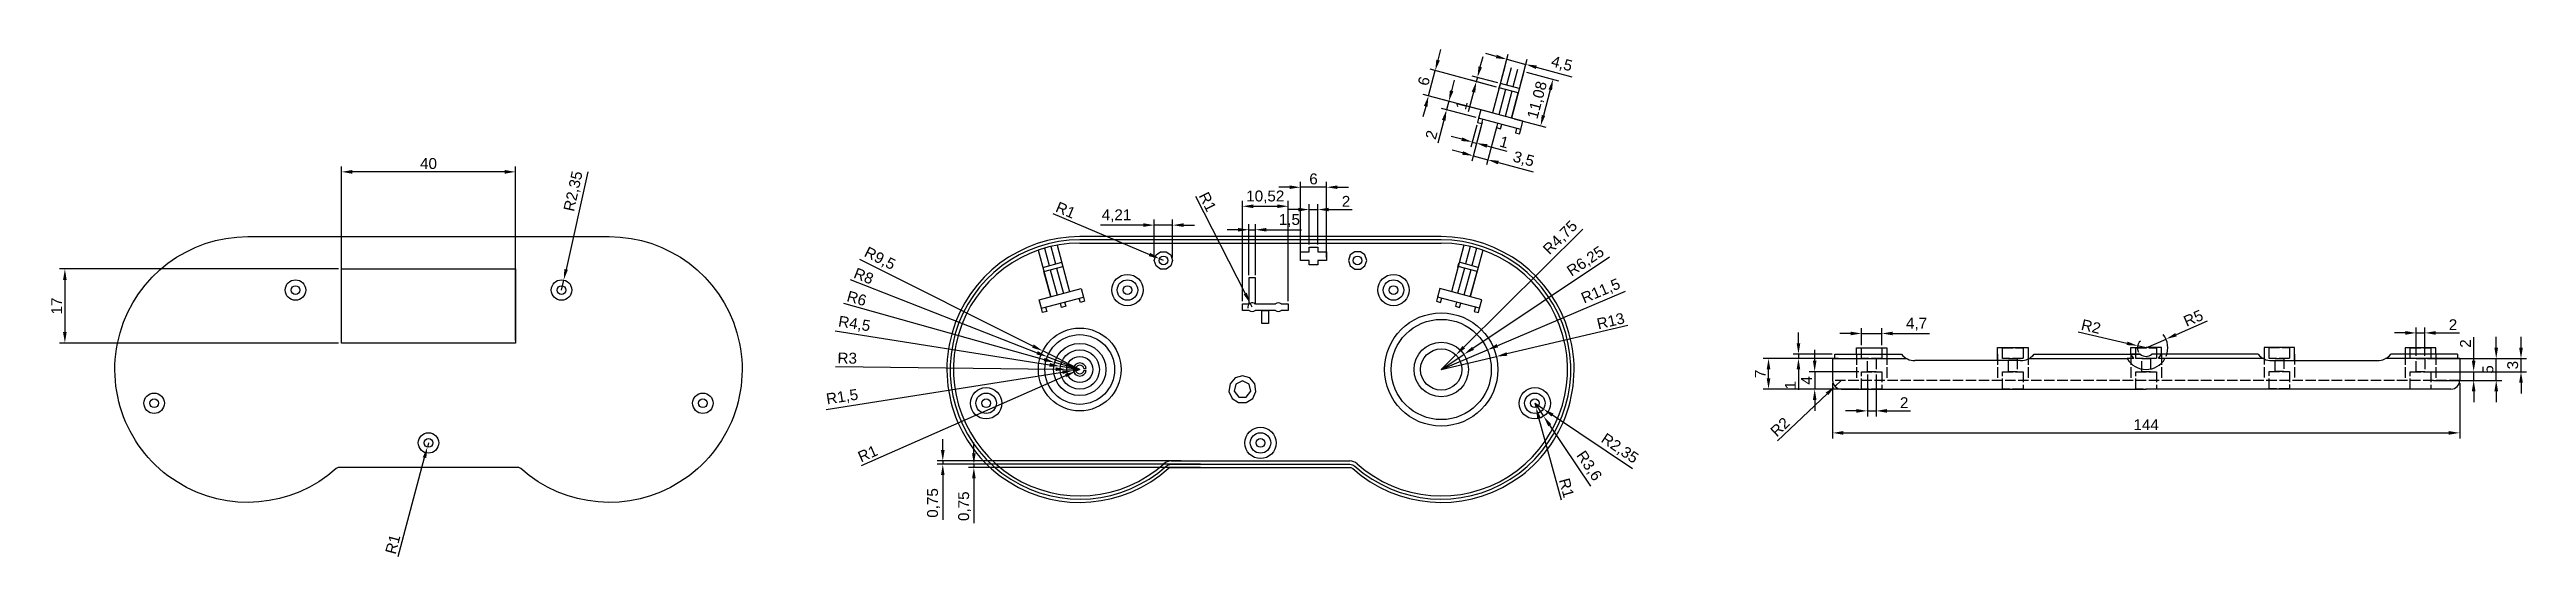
# Model space of a CAD drawing. Header units: millimetres. Extents: x 13 to 582, y 8 to 124.
import ezdxf

# ---------------------------------------------------------------- set-up
doc = ezdxf.new("R2010")
doc.units = ezdxf.units.MM
doc.linetypes.add('ACAD_ISO02W100', pattern=[15, 12, -3])
doc.layers.add('carcasa_inferioara', color=6, linetype='Continuous')
doc.layers.add('cotari', color=4, linetype='Continuous')
doc.styles.get("Standard").update_dxf_attribs({"font": 'arial.ttf'})
doc.dimstyles.new('ISO-25', dxfattribs={"dimtxt": 2.5, "dimasz": 2.5, "dimexe": 1.25, "dimexo": 0.625, "dimtad": 1, "dimtxsty": 'Standard', "dimcen": 2.5, "dimadec": 0, "dimazin": 0, "dimtfac": 1, "dimtmove": 0, "dimatfit": 3, "dimfxl": 1, "dimarcsym": 0})

msp = doc.modelspace()

# ---------------------------------------------------------------- blocks, each defined once
blk = doc.blocks.new('*D3')
at = {"layer": 'cotari', "color": 0, "lineweight": -2, "transparency": 16777216}
for p, q in [((136.38, 95.84), (131.41, 73.43)), ((130.35, 68.7), (130.86, 70.99))]:
    blk.add_line(p, q, dxfattribs=at)
at = {"layer": 'cotari', "color": 0, "transparency": 16777216}
blk.add_solid([(131, 73.52), (131.81, 73.34), (130.86, 70.99)], dxfattribs=at)
at = {"layer": 'Defpoints', "color": 0, "transparency": 16777216}
for p in [(130.35, 68.7), (130.86, 70.99)]:
    blk.add_point(p, dxfattribs=at)
at = {"layer": 'cotari', "color": 0, "transparency": 16777216, "insert": (133.21, 91.34), "char_height": 2.5, "attachment_point": 5, "rotation": 77.4762}
blk.add_mtext('R2,35', dxfattribs=at)
blk = doc.blocks.new('*D5')
at = {"layer": 'cotari', "color": 0, "lineweight": -2, "transparency": 16777216}
for p, q in [((79.81, 57.15), (79.81, 97.07)), ((119.81, 57.15), (119.81, 97.07)), ((117.31, 95.82), (82.31, 95.82))]:
    blk.add_line(p, q, dxfattribs=at)
at = {"layer": 'cotari', "color": 0, "transparency": 16777216}
for points in [[(82.31, 96.24), (82.31, 95.4), (79.81, 95.82)], [(117.31, 96.24), (117.31, 95.4), (119.81, 95.82)]]:
    blk.add_solid(points, dxfattribs=at)
at = {"layer": 'Defpoints', "color": 0, "transparency": 16777216}
for p in [(79.81, 95.82), (79.81, 56.53), (119.81, 56.53)]:
    blk.add_point(p, dxfattribs=at)
at = {"layer": 'cotari', "color": 0, "transparency": 16777216, "insert": (99.81, 97.72), "char_height": 2.5, "attachment_point": 5}
blk.add_mtext('40', dxfattribs=at)
blk = doc.blocks.new('*D6')
at = {"layer": 'cotari', "color": 0, "lineweight": -2, "transparency": 16777216}
for p, q in [((79.18, 73.53), (15.07, 73.53)), ((16.32, 71.03), (16.32, 59.03)), ((79.18, 56.53), (15.07, 56.53))]:
    blk.add_line(p, q, dxfattribs=at)
at = {"layer": 'cotari', "color": 0, "transparency": 16777216}
for points in [[(15.9, 71.03), (16.73, 71.03), (16.32, 73.53)], [(15.9, 59.03), (16.73, 59.03), (16.32, 56.53)]]:
    blk.add_solid(points, dxfattribs=at)
at = {"layer": 'Defpoints', "color": 0, "transparency": 16777216}
for p in [(79.81, 73.53), (16.32, 56.53), (79.81, 56.53)]:
    blk.add_point(p, dxfattribs=at)
at = {"layer": 'cotari', "color": 0, "transparency": 16777216, "insert": (14.44, 65.03), "char_height": 2.5, "attachment_point": 5, "rotation": 90}
blk.add_mtext('17', dxfattribs=at)
blk = doc.blocks.new('*D7')
at = {"layer": 'cotari', "color": 0, "lineweight": -2, "transparency": 16777216}
for p, q in [((92.81, 7.55), (98.9, 30.23)), ((99.81, 33.61), (99.55, 32.64))]:
    blk.add_line(p, q, dxfattribs=at)
at = {"layer": 'cotari', "color": 0, "transparency": 16777216}
blk.add_solid([(98.5, 30.34), (99.3, 30.12), (99.55, 32.64)], dxfattribs=at)
at = {"layer": 'Defpoints', "color": 0, "transparency": 16777216}
for p in [(99.55, 32.64), (99.81, 33.61)]:
    blk.add_point(p, dxfattribs=at)
at = {"layer": 'cotari', "color": 0, "transparency": 16777216, "insert": (91.61, 10.36), "char_height": 2.5, "attachment_point": 5, "rotation": 74.956}
blk.add_mtext('R1', dxfattribs=at)
blk = doc.blocks.new('*D8')
at = {"layer": 'cotari', "color": 0, "lineweight": -2, "transparency": 16777216}
for p, q in [((198.77, 75.75), (238.61, 55.83)), ((249.35, 50.46), (240.85, 54.71))]:
    blk.add_line(p, q, dxfattribs=at)
at = {"layer": 'cotari', "color": 0, "transparency": 16777216}
blk.add_solid([(238.8, 56.2), (238.43, 55.45), (240.85, 54.71)], dxfattribs=at)
at = {"layer": 'Defpoints', "color": 0, "transparency": 16777216}
for p in [(240.85, 54.71), (249.35, 50.46)]:
    blk.add_point(p, dxfattribs=at)
at = {"layer": 'cotari', "color": 0, "transparency": 16777216, "insert": (203.39, 75.81), "char_height": 2.5, "attachment_point": 5, "rotation": 333.4358}
blk.add_mtext('R9,5', dxfattribs=at)
blk = doc.blocks.new('*D9')
at = {"layer": 'cotari', "color": 0, "lineweight": -2, "transparency": 16777216}
for p, q in [((196.6, 71.1), (239.57, 54.29)), ((249.35, 50.46), (241.9, 53.38))]:
    blk.add_line(p, q, dxfattribs=at)
at = {"layer": 'cotari', "color": 0, "transparency": 16777216}
blk.add_solid([(239.72, 54.67), (239.42, 53.9), (241.9, 53.38)], dxfattribs=at)
at = {"layer": 'Defpoints', "color": 0, "transparency": 16777216}
for p in [(241.9, 53.38), (249.35, 50.46)]:
    blk.add_point(p, dxfattribs=at)
at = {"layer": 'cotari', "color": 0, "transparency": 16777216, "insert": (199.75, 71.91), "char_height": 2.5, "attachment_point": 5, "rotation": 338.6293}
blk.add_mtext('R8', dxfattribs=at)
blk = doc.blocks.new('*D10')
at = {"layer": 'cotari', "color": 0, "lineweight": -2, "transparency": 16777216}
for p, q in [((195.08, 65.65), (241.16, 52.75)), ((249.35, 50.46), (243.57, 52.08))]:
    blk.add_line(p, q, dxfattribs=at)
at = {"layer": 'cotari', "color": 0, "transparency": 16777216}
blk.add_solid([(241.27, 53.15), (241.05, 52.35), (243.57, 52.08)], dxfattribs=at)
at = {"layer": 'Defpoints', "color": 0, "transparency": 16777216}
for p in [(243.57, 52.08), (249.35, 50.46)]:
    blk.add_point(p, dxfattribs=at)
at = {"layer": 'cotari', "color": 0, "transparency": 16777216, "insert": (198.14, 66.77), "char_height": 2.5, "attachment_point": 5, "rotation": 344.3653}
blk.add_mtext('R6', dxfattribs=at)
blk = doc.blocks.new('*D11')
at = {"layer": 'cotari', "color": 0, "lineweight": -2, "transparency": 16777216}
for p, q in [((193.18, 59.33), (242.43, 51.55)), ((249.35, 50.46), (244.9, 51.16))]:
    blk.add_line(p, q, dxfattribs=at)
at = {"layer": 'cotari', "color": 0, "transparency": 16777216}
blk.add_solid([(242.5, 51.96), (242.37, 51.14), (244.9, 51.16)], dxfattribs=at)
at = {"layer": 'Defpoints', "color": 0, "transparency": 16777216}
for p in [(244.9, 51.16), (249.35, 50.46)]:
    blk.add_point(p, dxfattribs=at)
at = {"layer": 'cotari', "color": 0, "transparency": 16777216, "insert": (197.57, 60.79), "char_height": 2.5, "attachment_point": 5, "rotation": 351.0255}
blk.add_mtext('R4,5', dxfattribs=at)
blk = doc.blocks.new('*D12')
at = {"layer": 'cotari', "color": 0, "lineweight": -2, "transparency": 16777216}
for p, q in [((193.29, 51.18), (243.85, 50.53)), ((249.35, 50.46), (246.35, 50.5))]:
    blk.add_line(p, q, dxfattribs=at)
at = {"layer": 'cotari', "color": 0, "transparency": 16777216}
blk.add_solid([(243.85, 50.95), (243.84, 50.11), (246.35, 50.5)], dxfattribs=at)
at = {"layer": 'Defpoints', "color": 0, "transparency": 16777216}
for p in [(246.35, 50.5), (249.35, 50.46)]:
    blk.add_point(p, dxfattribs=at)
at = {"layer": 'cotari', "color": 0, "transparency": 16777216, "insert": (195.96, 53.05), "char_height": 2.5, "attachment_point": 5, "rotation": 359.266}
blk.add_mtext('R3', dxfattribs=at)
blk = doc.blocks.new('*D13')
at = {"layer": 'cotari', "color": 0, "lineweight": -2, "transparency": 16777216}
for p, q in [((191.1, 41.27), (245.4, 49.84)), ((249.35, 50.46), (247.86, 50.23))]:
    blk.add_line(p, q, dxfattribs=at)
blk.add_arc((249.35, 50.46), 1.5, 170.4059, 236.7144, dxfattribs=at)
at = {"layer": 'cotari', "color": 0, "transparency": 16777216}
blk.add_solid([(245.33, 50.25), (245.46, 49.42), (247.86, 50.23)], dxfattribs=at)
at = {"layer": 'Defpoints', "color": 0, "transparency": 16777216}
for p in [(247.86, 50.23), (249.35, 50.46)]:
    blk.add_point(p, dxfattribs=at)
at = {"layer": 'cotari', "color": 0, "transparency": 16777216, "insert": (194.82, 44.01), "char_height": 2.5, "attachment_point": 5, "rotation": 8.968}
blk.add_mtext('R1,5', dxfattribs=at)
blk = doc.blocks.new('*D14')
at = {"layer": 'cotari', "color": 0, "lineweight": -2, "transparency": 16777216}
for p, q in [((199.2, 28.45), (246.14, 49.05)), ((249.35, 50.46), (248.43, 50.06))]:
    blk.add_line(p, q, dxfattribs=at)
at = {"layer": 'cotari', "color": 0, "transparency": 16777216}
blk.add_solid([(245.97, 49.43), (246.31, 48.67), (248.43, 50.06)], dxfattribs=at)
at = {"layer": 'Defpoints', "color": 0, "transparency": 16777216}
for p in [(248.43, 50.06), (249.35, 50.46)]:
    blk.add_point(p, dxfattribs=at)
at = {"layer": 'cotari', "color": 0, "transparency": 16777216, "insert": (200.65, 31.14), "char_height": 2.5, "attachment_point": 5, "rotation": 23.6951}
blk.add_mtext('R1', dxfattribs=at)
blk = doc.blocks.new('*D15')
at = {"layer": 'cotari', "color": 0, "lineweight": -2, "transparency": 16777216}
for p, q in [((353.85, 42.71), (355.86, 39.73)), ((366.69, 23.68), (357.26, 37.65))]:
    blk.add_line(p, q, dxfattribs=at)
at = {"layer": 'cotari', "color": 0, "transparency": 16777216}
blk.add_solid([(357.6, 37.89), (356.91, 37.42), (355.86, 39.73)], dxfattribs=at)
at = {"layer": 'Defpoints', "color": 0, "transparency": 16777216}
for p in [(353.85, 42.71), (355.86, 39.73)]:
    blk.add_point(p, dxfattribs=at)
at = {"layer": 'cotari', "color": 0, "transparency": 16777216, "insert": (366.16, 28.27), "char_height": 2.5, "attachment_point": 5, "rotation": 304.0107}
blk.add_mtext('R3,6', dxfattribs=at)
blk = doc.blocks.new('*D16')
at = {"layer": 'cotari', "color": 0, "lineweight": -2, "transparency": 16777216}
for p, q in [((353.85, 42.71), (355.8, 41.4)), ((376.29, 27.63), (357.87, 40))]:
    blk.add_line(p, q, dxfattribs=at)
at = {"layer": 'cotari', "color": 0, "transparency": 16777216}
blk.add_solid([(358.1, 40.35), (357.64, 39.66), (355.8, 41.4)], dxfattribs=at)
at = {"layer": 'Defpoints', "color": 0, "transparency": 16777216}
for p in [(353.85, 42.71), (355.8, 41.4)]:
    blk.add_point(p, dxfattribs=at)
at = {"layer": 'cotari', "color": 0, "transparency": 16777216, "insert": (373.26, 32.22), "char_height": 2.5, "attachment_point": 5, "rotation": 326.0984}
blk.add_mtext('R2,35', dxfattribs=at)
blk = doc.blocks.new('*D17')
at = {"layer": 'cotari', "color": 0, "lineweight": -2, "transparency": 16777216}
for p, q in [((353.85, 42.71), (354.11, 41.75)), ((359.95, 20.47), (354.77, 39.33))]:
    blk.add_line(p, q, dxfattribs=at)
at = {"layer": 'cotari', "color": 0, "transparency": 16777216}
blk.add_solid([(355.17, 39.45), (354.37, 39.22), (354.11, 41.75)], dxfattribs=at)
at = {"layer": 'Defpoints', "color": 0, "transparency": 16777216}
for p in [(353.85, 42.71), (354.11, 41.75)]:
    blk.add_point(p, dxfattribs=at)
at = {"layer": 'cotari', "color": 0, "transparency": 16777216, "insert": (361.13, 23.28), "char_height": 2.5, "attachment_point": 5, "rotation": 285.3549}
blk.add_mtext('R1', dxfattribs=at)
blk = doc.blocks.new('*D18')
at = {"layer": 'cotari', "color": 0, "lineweight": -2, "transparency": 16777216}
for p, q in [((375.2, 60.56), (347.43, 54.02)), ((332.35, 50.46), (345, 53.44))]:
    blk.add_line(p, q, dxfattribs=at)
at = {"layer": 'cotari', "color": 0, "transparency": 16777216}
blk.add_solid([(347.34, 54.42), (347.53, 53.61), (345, 53.44)], dxfattribs=at)
at = {"layer": 'Defpoints', "color": 0, "transparency": 16777216}
for p in [(345, 53.44), (332.35, 50.46)]:
    blk.add_point(p, dxfattribs=at)
at = {"layer": 'cotari', "color": 0, "transparency": 16777216, "insert": (371.25, 61.58), "char_height": 2.5, "attachment_point": 5, "rotation": 13.2602}
blk.add_mtext('R13', dxfattribs=at)
blk = doc.blocks.new('*D19')
at = {"layer": 'cotari', "color": 0, "lineweight": -2, "transparency": 16777216}
for p, q in [((374.54, 68.35), (345.24, 55.92)), ((332.35, 50.46), (342.93, 54.95))]:
    blk.add_line(p, q, dxfattribs=at)
at = {"layer": 'cotari', "color": 0, "transparency": 16777216}
blk.add_solid([(345.07, 56.31), (345.4, 55.54), (342.93, 54.95)], dxfattribs=at)
at = {"layer": 'Defpoints', "color": 0, "transparency": 16777216}
for p in [(342.93, 54.95), (332.35, 50.46)]:
    blk.add_point(p, dxfattribs=at)
at = {"layer": 'cotari', "color": 0, "transparency": 16777216, "insert": (369.03, 68.32), "char_height": 2.5, "attachment_point": 5, "rotation": 22.9747}
blk.add_mtext('R11,5', dxfattribs=at)
blk = doc.blocks.new('*D20')
at = {"layer": 'cotari', "color": 0, "lineweight": -2, "transparency": 16777216}
for p, q in [((370.96, 76.21), (339.63, 55.31)), ((332.35, 50.46), (337.55, 53.93))]:
    blk.add_line(p, q, dxfattribs=at)
at = {"layer": 'cotari', "color": 0, "transparency": 16777216}
blk.add_solid([(339.4, 55.66), (339.86, 54.97), (337.55, 53.93)], dxfattribs=at)
at = {"layer": 'Defpoints', "color": 0, "transparency": 16777216}
for p in [(337.55, 53.93), (332.35, 50.46)]:
    blk.add_point(p, dxfattribs=at)
at = {"layer": 'cotari', "color": 0, "transparency": 16777216, "insert": (365.56, 75.16), "char_height": 2.5, "attachment_point": 5, "rotation": 33.6928}
blk.add_mtext('R6,25', dxfattribs=at)
blk = doc.blocks.new('*D21')
at = {"layer": 'cotari', "color": 0, "lineweight": -2, "transparency": 16777216}
for p, q in [((364.88, 82.69), (337.5, 55.56)), ((332.35, 50.46), (335.72, 53.8))]:
    blk.add_line(p, q, dxfattribs=at)
at = {"layer": 'cotari', "color": 0, "transparency": 16777216}
blk.add_solid([(337.2, 55.86), (337.79, 55.27), (335.72, 53.8)], dxfattribs=at)
at = {"layer": 'Defpoints', "color": 0, "transparency": 16777216}
for p in [(335.72, 53.8), (332.35, 50.46)]:
    blk.add_point(p, dxfattribs=at)
at = {"layer": 'cotari', "color": 0, "transparency": 16777216, "insert": (359.78, 80.62), "char_height": 2.5, "attachment_point": 5, "rotation": 44.7316}
blk.add_mtext('R4,75', dxfattribs=at)
blk = doc.blocks.new('*D22')
at = {"layer": 'cotari', "color": 0, "lineweight": -2, "transparency": 16777216}
for p, q in [((275.95, 90.23), (287.34, 67.88)), ((288.93, 64.77), (288.48, 65.66))]:
    blk.add_line(p, q, dxfattribs=at)
blk.add_arc((288.93, 64.77), 1, 45.3975, 192.7805, dxfattribs=at)
at = {"layer": 'cotari', "color": 0, "transparency": 16777216}
blk.add_solid([(287.72, 68.07), (286.97, 67.69), (288.48, 65.66)], dxfattribs=at)
at = {"layer": 'Defpoints', "color": 0, "transparency": 16777216}
for p in [(288.48, 65.66), (288.93, 64.77)]:
    blk.add_point(p, dxfattribs=at)
at = {"layer": 'cotari', "color": 0, "transparency": 16777216, "insert": (278.71, 88.95), "char_height": 2.5, "attachment_point": 5, "rotation": 297.0172}
blk.add_mtext('R1', dxfattribs=at)
blk = doc.blocks.new('*D23')
at = {"layer": 'cotari', "color": 0, "lineweight": -2, "transparency": 16777216}
for p, q in [((286.68, 66.14), (286.68, 89.17)), ((289.18, 87.92), (294.7, 87.92)), ((297.2, 66.14), (297.2, 89.17))]:
    blk.add_line(p, q, dxfattribs=at)
at = {"layer": 'cotari', "color": 0, "transparency": 16777216}
for points in [[(289.18, 88.34), (289.18, 87.51), (286.68, 87.92)], [(294.7, 88.34), (294.7, 87.51), (297.2, 87.92)]]:
    blk.add_solid(points, dxfattribs=at)
at = {"layer": 'Defpoints', "color": 0, "transparency": 16777216}
for p in [(297.2, 87.92), (286.68, 65.52), (297.2, 65.52)]:
    blk.add_point(p, dxfattribs=at)
at = {"layer": 'cotari', "color": 0, "transparency": 16777216, "insert": (291.94, 90.05), "char_height": 2.5, "attachment_point": 5}
blk.add_mtext('10,52', dxfattribs=at)
blk = doc.blocks.new('*D24')
at = {"layer": 'cotari', "color": 0, "lineweight": -2, "transparency": 16777216}
for p, q in [((285.68, 82.54), (283.18, 82.54)), ((288.18, 72.14), (288.18, 83.79)), ((288.18, 82.54), (289.68, 82.54)), ((289.68, 72.14), (289.68, 83.79)), ((292.18, 82.54), (300.27, 82.54))]:
    blk.add_line(p, q, dxfattribs=at)
at = {"layer": 'cotari', "color": 0, "transparency": 16777216}
for points in [[(285.68, 82.95), (285.68, 82.12), (288.18, 82.54)], [(292.18, 82.95), (292.18, 82.12), (289.68, 82.54)]]:
    blk.add_solid(points, dxfattribs=at)
at = {"layer": 'Defpoints', "color": 0, "transparency": 16777216}
for p in [(289.68, 82.54), (288.18, 71.52), (289.68, 71.52)]:
    blk.add_point(p, dxfattribs=at)
at = {"layer": 'cotari', "color": 0, "transparency": 16777216, "insert": (297.48, 84.66), "char_height": 2.5, "attachment_point": 5}
blk.add_mtext('1,5', dxfattribs=at)
blk = doc.blocks.new('*D25')
at = {"layer": 'cotari', "color": 0, "lineweight": -2, "transparency": 16777216}
for p, q in [((299.52, 87.17), (297.02, 87.17)), ((302.02, 79.13), (302.02, 88.42)), ((302.02, 87.17), (304.02, 87.17)), ((304.02, 79.13), (304.02, 88.42)), ((306.52, 87.17), (311.93, 87.17))]:
    blk.add_line(p, q, dxfattribs=at)
at = {"layer": 'cotari', "color": 0, "transparency": 16777216}
for points in [[(299.52, 87.58), (299.52, 86.75), (302.02, 87.17)], [(306.52, 87.58), (306.52, 86.75), (304.02, 87.17)]]:
    blk.add_solid(points, dxfattribs=at)
at = {"layer": 'Defpoints', "color": 0, "transparency": 16777216}
for p in [(304.02, 87.17), (302.02, 78.5), (304.02, 78.5)]:
    blk.add_point(p, dxfattribs=at)
at = {"layer": 'cotari', "color": 0, "transparency": 16777216, "insert": (310.48, 89.05), "char_height": 2.5, "attachment_point": 5}
blk.add_mtext('2', dxfattribs=at)
blk = doc.blocks.new('*D26')
at = {"layer": 'cotari', "color": 0, "lineweight": -2, "transparency": 16777216}
for p, q in [((297.52, 92.29), (295.02, 92.29)), ((300.02, 76.13), (300.02, 93.54)), ((306.02, 92.29), (300.02, 92.29)), ((306.02, 76.13), (306.02, 93.54)), ((308.52, 92.29), (311.02, 92.29))]:
    blk.add_line(p, q, dxfattribs=at)
at = {"layer": 'cotari', "color": 0, "transparency": 16777216}
for points in [[(297.52, 92.71), (297.52, 91.88), (300.02, 92.29)], [(308.52, 92.71), (308.52, 91.88), (306.02, 92.29)]]:
    blk.add_solid(points, dxfattribs=at)
at = {"layer": 'Defpoints', "color": 0, "transparency": 16777216}
for p in [(300.02, 92.29), (300.02, 75.5), (306.02, 75.5)]:
    blk.add_point(p, dxfattribs=at)
at = {"layer": 'cotari', "color": 0, "transparency": 16777216, "insert": (303.02, 94.19), "char_height": 2.5, "attachment_point": 5}
blk.add_mtext('6', dxfattribs=at)
blk = doc.blocks.new('*D27')
at = {"layer": 'cotari', "color": 0, "lineweight": -2, "transparency": 16777216}
for p, q in [((263.96, 83.6), (254.1, 83.6)), ((266.46, 76.13), (266.46, 84.85)), ((270.67, 83.6), (266.46, 83.6)), ((270.67, 76.13), (270.67, 84.85)), ((273.17, 83.6), (275.67, 83.6))]:
    blk.add_line(p, q, dxfattribs=at)
at = {"layer": 'cotari', "color": 0, "transparency": 16777216}
for points in [[(263.96, 84.02), (263.96, 83.19), (266.46, 83.6)], [(273.17, 84.02), (273.17, 83.19), (270.67, 83.6)]]:
    blk.add_solid(points, dxfattribs=at)
at = {"layer": 'Defpoints', "color": 0, "transparency": 16777216}
for p in [(266.46, 83.6), (266.46, 75.5), (270.67, 75.5)]:
    blk.add_point(p, dxfattribs=at)
at = {"layer": 'cotari', "color": 0, "transparency": 16777216, "insert": (257.78, 85.73), "char_height": 2.5, "attachment_point": 5}
blk.add_mtext('4,21', dxfattribs=at)
blk = doc.blocks.new('*D28')
at = {"layer": 'cotari', "color": 0, "lineweight": -2, "transparency": 16777216}
for p, q in [((243.17, 86.26), (265.34, 76.87)), ((268.57, 75.5), (267.65, 75.89))]:
    blk.add_line(p, q, dxfattribs=at)
at = {"layer": 'cotari', "color": 0, "transparency": 16777216}
blk.add_solid([(265.51, 77.25), (265.18, 76.48), (267.65, 75.89)], dxfattribs=at)
at = {"layer": 'Defpoints', "color": 0, "transparency": 16777216}
for p in [(267.65, 75.89), (268.57, 75.5)]:
    blk.add_point(p, dxfattribs=at)
at = {"layer": 'cotari', "color": 0, "transparency": 16777216, "insert": (246.11, 87.05), "char_height": 2.5, "attachment_point": 5, "rotation": 337.0507}
blk.add_mtext('R1', dxfattribs=at)
blk = doc.blocks.new('*D29')
at = {"layer": 'cotari', "color": 0, "lineweight": -2, "transparency": 16777216}
for p, q in [((414.37, 56.46), (414.37, 58.96)), ((422.07, 53.96), (413.12, 53.96)), ((422.07, 52.96), (413.12, 52.96)), ((414.37, 53.96), (414.37, 52.96)), ((414.37, 50.46), (414.37, 45.79))]:
    blk.add_line(p, q, dxfattribs=at)
at = {"layer": 'cotari', "color": 0, "transparency": 16777216}
for points in [[(413.95, 56.46), (414.78, 56.46), (414.37, 53.96)], [(413.95, 50.46), (414.78, 50.46), (414.37, 52.96)]]:
    blk.add_solid(points, dxfattribs=at)
at = {"layer": 'Defpoints', "color": 0, "transparency": 16777216}
for p in [(414.37, 52.96), (422.69, 53.96), (422.69, 52.96)]:
    blk.add_point(p, dxfattribs=at)
at = {"layer": 'cotari', "color": 0, "transparency": 16777216, "insert": (412.49, 46.87), "char_height": 2.5, "attachment_point": 5, "rotation": 90}
blk.add_mtext('1', dxfattribs=at)
blk = doc.blocks.new('*D30')
at = {"layer": 'cotari', "color": 0, "lineweight": -2, "transparency": 16777216}
for p, q in [((423.57, 52.96), (406.24, 52.96)), ((423.57, 45.96), (406.24, 45.96)), ((407.49, 48.46), (407.49, 50.46))]:
    blk.add_line(p, q, dxfattribs=at)
at = {"layer": 'cotari', "color": 0, "transparency": 16777216}
for points in [[(407.07, 50.46), (407.91, 50.46), (407.49, 52.96)], [(407.07, 48.46), (407.91, 48.46), (407.49, 45.96)]]:
    blk.add_solid(points, dxfattribs=at)
at = {"layer": 'Defpoints', "color": 0, "transparency": 16777216}
for p in [(407.49, 52.96), (424.19, 52.96), (424.19, 45.96)]:
    blk.add_point(p, dxfattribs=at)
at = {"layer": 'cotari', "color": 0, "transparency": 16777216, "insert": (405.61, 49.46), "char_height": 2.5, "attachment_point": 5, "rotation": 90}
blk.add_mtext('7', dxfattribs=at)
blk = doc.blocks.new('*D31')
at = {"layer": 'cotari', "color": 0, "lineweight": -2, "transparency": 16777216}
for p, q in [((418.09, 52.46), (418.09, 54.96)), ((428.21, 49.96), (416.84, 49.96)), ((428.21, 45.96), (416.84, 45.96)), ((418.09, 49.96), (418.09, 45.96)), ((418.09, 43.46), (418.09, 40.96))]:
    blk.add_line(p, q, dxfattribs=at)
at = {"layer": 'cotari', "color": 0, "transparency": 16777216}
for points in [[(417.68, 52.46), (418.51, 52.46), (418.09, 49.96)], [(417.68, 43.46), (418.51, 43.46), (418.09, 45.96)]]:
    blk.add_solid(points, dxfattribs=at)
at = {"layer": 'Defpoints', "color": 0, "transparency": 16777216}
for p in [(418.09, 45.96), (428.83, 49.96), (428.83, 45.96)]:
    blk.add_point(p, dxfattribs=at)
at = {"layer": 'cotari', "color": 0, "transparency": 16777216, "insert": (416.22, 47.96), "char_height": 2.5, "attachment_point": 5, "rotation": 90}
blk.add_mtext('4', dxfattribs=at)
blk = doc.blocks.new('*D32')
at = {"layer": 'cotari', "color": 0, "lineweight": -2, "transparency": 16777216}
for p, q in [((426.33, 58.73), (423.83, 58.73)), ((428.83, 56.08), (428.83, 59.98)), ((428.83, 58.73), (433.53, 58.73)), ((433.53, 56.08), (433.53, 59.98)), ((436.03, 58.73), (444.43, 58.73))]:
    blk.add_line(p, q, dxfattribs=at)
at = {"layer": 'cotari', "color": 0, "transparency": 16777216}
for points in [[(426.33, 59.15), (426.33, 58.31), (428.83, 58.73)], [(436.03, 59.15), (436.03, 58.31), (433.53, 58.73)]]:
    blk.add_solid(points, dxfattribs=at)
at = {"layer": 'Defpoints', "color": 0, "transparency": 16777216}
for p in [(433.53, 58.73), (428.83, 55.46), (433.53, 55.46)]:
    blk.add_point(p, dxfattribs=at)
at = {"layer": 'cotari', "color": 0, "transparency": 16777216, "insert": (441.48, 60.85), "char_height": 2.5, "attachment_point": 5}
blk.add_mtext('4,7', dxfattribs=at)
blk = doc.blocks.new('*D33')
at = {"layer": 'cotari', "color": 0, "lineweight": -2, "transparency": 16777216}
for p, q in [((430.18, 49.33), (430.18, 39.71)), ((432.18, 49.33), (432.18, 39.71)), ((427.68, 40.96), (425.18, 40.96)), ((430.18, 40.96), (432.18, 40.96)), ((434.68, 40.96), (440.09, 40.96))]:
    blk.add_line(p, q, dxfattribs=at)
at = {"layer": 'cotari', "color": 0, "transparency": 16777216}
for points in [[(427.68, 41.38), (427.68, 40.54), (430.18, 40.96)], [(434.68, 41.38), (434.68, 40.54), (432.18, 40.96)]]:
    blk.add_solid(points, dxfattribs=at)
at = {"layer": 'Defpoints', "color": 0, "transparency": 16777216}
for p in [(430.18, 49.96), (432.18, 49.96), (432.18, 40.96)]:
    blk.add_point(p, dxfattribs=at)
at = {"layer": 'cotari', "color": 0, "transparency": 16777216, "insert": (438.63, 42.84), "char_height": 2.5, "attachment_point": 5}
blk.add_mtext('2', dxfattribs=at)
blk = doc.blocks.new('*D34')
at = {"layer": 'cotari', "color": 0, "lineweight": -2, "transparency": 16777216}
for p, q in [((574.58, 55.46), (574.58, 57.96)), ((561.33, 52.96), (575.83, 52.96)), ((574.58, 47.96), (574.58, 52.96)), ((561.33, 47.96), (575.83, 47.96)), ((574.58, 45.46), (574.58, 42.96))]:
    blk.add_line(p, q, dxfattribs=at)
at = {"layer": 'cotari', "color": 0, "transparency": 16777216}
for points in [[(574.16, 55.46), (575, 55.46), (574.58, 52.96)], [(574.16, 45.46), (575, 45.46), (574.58, 47.96)]]:
    blk.add_solid(points, dxfattribs=at)
at = {"layer": 'Defpoints', "color": 0, "transparency": 16777216}
for p in [(560.7, 52.96), (574.58, 52.96), (560.7, 47.96)]:
    blk.add_point(p, dxfattribs=at)
at = {"layer": 'cotari', "color": 0, "transparency": 16777216, "insert": (572.68, 50.46), "char_height": 2.5, "attachment_point": 5, "rotation": 90}
blk.add_mtext('5', dxfattribs=at)
blk = doc.blocks.new('*D35')
at = {"layer": 'cotari', "color": 0, "lineweight": -2, "transparency": 16777216}
for p, q in [((569.4, 52.46), (569.4, 57.87)), ((560.18, 49.96), (570.65, 49.96)), ((560.18, 47.96), (570.65, 47.96)), ((569.4, 47.96), (569.4, 49.96)), ((569.4, 45.46), (569.4, 42.96))]:
    blk.add_line(p, q, dxfattribs=at)
at = {"layer": 'cotari', "color": 0, "transparency": 16777216}
for points in [[(568.98, 52.46), (569.82, 52.46), (569.4, 49.96)], [(568.98, 45.46), (569.82, 45.46), (569.4, 47.96)]]:
    blk.add_solid(points, dxfattribs=at)
at = {"layer": 'Defpoints', "color": 0, "transparency": 16777216}
for p in [(559.55, 49.96), (559.55, 47.96), (569.4, 49.96)]:
    blk.add_point(p, dxfattribs=at)
at = {"layer": 'cotari', "color": 0, "transparency": 16777216, "insert": (567.52, 56.41), "char_height": 2.5, "attachment_point": 5, "rotation": 90}
blk.add_mtext('2', dxfattribs=at)
blk = doc.blocks.new('*D36')
at = {"layer": 'cotari', "color": 0, "lineweight": -2, "transparency": 16777216}
for p, q in [((580.27, 55.46), (580.27, 57.96)), ((558.83, 52.96), (581.52, 52.96)), ((580.27, 49.96), (580.27, 52.96)), ((558.83, 49.96), (581.52, 49.96)), ((580.27, 47.46), (580.27, 44.96))]:
    blk.add_line(p, q, dxfattribs=at)
at = {"layer": 'cotari', "color": 0, "transparency": 16777216}
for points in [[(579.85, 55.46), (580.69, 55.46), (580.27, 52.96)], [(579.85, 47.46), (580.69, 47.46), (580.27, 49.96)]]:
    blk.add_solid(points, dxfattribs=at)
at = {"layer": 'Defpoints', "color": 0, "transparency": 16777216}
for p in [(558.2, 52.96), (580.27, 52.96), (558.2, 49.96)]:
    blk.add_point(p, dxfattribs=at)
at = {"layer": 'cotari', "color": 0, "transparency": 16777216, "insert": (578.37, 51.46), "char_height": 2.5, "attachment_point": 5, "rotation": 90}
blk.add_mtext('3', dxfattribs=at)
blk = doc.blocks.new('*D37')
at = {"layer": 'cotari', "color": 0, "lineweight": -2, "transparency": 16777216}
for p, q in [((553.7, 58.86), (551.2, 58.86)), ((556.2, 53.58), (556.2, 60.11)), ((556.2, 58.86), (558.2, 58.86)), ((558.2, 53.58), (558.2, 60.11)), ((560.7, 58.86), (566.11, 58.86))]:
    blk.add_line(p, q, dxfattribs=at)
at = {"layer": 'cotari', "color": 0, "transparency": 16777216}
for points in [[(553.7, 59.28), (553.7, 58.44), (556.2, 58.86)], [(560.7, 59.28), (560.7, 58.44), (558.2, 58.86)]]:
    blk.add_solid(points, dxfattribs=at)
at = {"layer": 'Defpoints', "color": 0, "transparency": 16777216}
for p in [(558.2, 58.86), (556.2, 52.96), (558.2, 52.96)]:
    blk.add_point(p, dxfattribs=at)
at = {"layer": 'cotari', "color": 0, "transparency": 16777216, "insert": (564.65, 60.74), "char_height": 2.5, "attachment_point": 5}
blk.add_mtext('2', dxfattribs=at)
blk = doc.blocks.new('*D38')
at = {"layer": 'cotari', "color": 0, "lineweight": -2, "transparency": 16777216}
for p, q in [((422.19, 47.33), (422.19, 34.66)), ((566.19, 47.33), (566.19, 34.66)), ((424.69, 35.91), (563.69, 35.91))]:
    blk.add_line(p, q, dxfattribs=at)
at = {"layer": 'cotari', "color": 0, "transparency": 16777216}
for points in [[(424.69, 36.33), (424.69, 35.49), (422.19, 35.91)], [(563.69, 36.33), (563.69, 35.49), (566.19, 35.91)]]:
    blk.add_solid(points, dxfattribs=at)
at = {"layer": 'Defpoints', "color": 0, "transparency": 16777216}
for p in [(422.19, 47.96), (566.19, 47.96), (566.19, 35.91)]:
    blk.add_point(p, dxfattribs=at)
at = {"layer": 'cotari', "color": 0, "transparency": 16777216, "insert": (494.19, 37.79), "char_height": 2.5, "attachment_point": 5}
blk.add_mtext('144', dxfattribs=at)
blk = doc.blocks.new('*D39')
at = {"layer": 'cotari', "color": 0, "lineweight": -2, "transparency": 16777216}
for p, q in [((478.56, 59.09), (489.8, 56.48)), ((494.18, 55.45), (492.23, 55.91))]:
    blk.add_line(p, q, dxfattribs=at)
blk.add_arc((494.18, 55.45), 2, 131.082, 210.4681, dxfattribs=at)
at = {"layer": 'cotari', "color": 0, "transparency": 16777216}
blk.add_solid([(489.89, 56.88), (489.71, 56.07), (492.23, 55.91)], dxfattribs=at)
at = {"layer": 'Defpoints', "color": 0, "transparency": 16777216}
for p in [(492.23, 55.91), (494.18, 55.45)]:
    blk.add_point(p, dxfattribs=at)
at = {"layer": 'cotari', "color": 0, "transparency": 16777216, "insert": (481.55, 60.33), "char_height": 2.5, "attachment_point": 5, "rotation": 346.8918}
blk.add_mtext('R2', dxfattribs=at)
blk = doc.blocks.new('*D40')
at = {"layer": 'cotari', "color": 0, "lineweight": -2, "transparency": 16777216}
for p, q in [((494.18, 55.45), (498.77, 57.45)), ((508.22, 61.55), (501.06, 58.44))]:
    blk.add_line(p, q, dxfattribs=at)
blk.add_arc((494.18, 55.45), 5, 337.2285, 37.7832, dxfattribs=at)
at = {"layer": 'cotari', "color": 0, "transparency": 16777216}
blk.add_solid([(500.9, 58.82), (501.23, 58.06), (498.77, 57.45)], dxfattribs=at)
at = {"layer": 'Defpoints', "color": 0, "transparency": 16777216}
for p in [(498.77, 57.45), (494.18, 55.45)]:
    blk.add_point(p, dxfattribs=at)
at = {"layer": 'cotari', "color": 0, "transparency": 16777216, "insert": (505.03, 62.23), "char_height": 2.5, "attachment_point": 5, "rotation": 23.4593}
blk.add_mtext('R5', dxfattribs=at)
blk = doc.blocks.new('*D41')
at = {"layer": 'cotari', "color": 0, "lineweight": -2, "transparency": 16777216}
for p, q in [((337.06, 103.32), (334.64, 103.96)), ((340.51, 106.54), (339.15, 101.46)), ((339.47, 102.67), (340.44, 102.41)), ((341.48, 106.28), (340.12, 101.2)), ((342.85, 101.76), (347.37, 100.55))]:
    blk.add_line(p, q, dxfattribs=at)
at = {"layer": 'cotari', "color": 0, "transparency": 16777216}
for points in [[(337.17, 103.72), (336.95, 102.91), (339.47, 102.67)], [(342.96, 102.17), (342.75, 101.36), (340.44, 102.41)]]:
    blk.add_solid(points, dxfattribs=at)
at = {"layer": 'Defpoints', "color": 0, "transparency": 16777216}
for p in [(340.44, 102.41), (340.67, 107.14), (341.64, 106.88)]:
    blk.add_point(p, dxfattribs=at)
at = {"layer": 'cotari', "color": 0, "transparency": 16777216, "insert": (346.8, 102.65), "char_height": 2.5, "attachment_point": 5, "rotation": 345}
blk.add_mtext('1', dxfattribs=at)
blk = doc.blocks.new('*D42')
at = {"layer": 'cotari', "color": 0, "lineweight": -2, "transparency": 16777216}
for p, q in [((334.74, 114.43), (335.38, 116.84)), ((340.33, 108.27), (332.37, 110.4)), ((340.85, 110.2), (332.88, 112.34)), ((334.09, 112.01), (333.57, 110.08)), ((332.93, 107.67), (331.53, 102.44))]:
    blk.add_line(p, q, dxfattribs=at)
at = {"layer": 'cotari', "color": 0, "transparency": 16777216}
for points in [[(334.33, 114.54), (335.14, 114.32), (334.09, 112.01)], [(332.52, 107.77), (333.33, 107.56), (333.57, 110.08)]]:
    blk.add_solid(points, dxfattribs=at)
at = {"layer": 'Defpoints', "color": 0, "transparency": 16777216}
for p in [(333.57, 110.08), (340.93, 108.11), (341.45, 110.04)]:
    blk.add_point(p, dxfattribs=at)
at = {"layer": 'cotari', "color": 0, "transparency": 16777216, "insert": (330.09, 104.33), "char_height": 2.5, "attachment_point": 5, "rotation": 75}
blk.add_mtext('2', dxfattribs=at)
blk = doc.blocks.new('*D43')
at = {"layer": 'cotari', "color": 0, "lineweight": -2, "transparency": 16777216}
for p, q in [((351.92, 118.71), (359.24, 116.74)), ((357.39, 114.65), (355.81, 108.78)), ((349.06, 108), (356.37, 106.04))]:
    blk.add_line(p, q, dxfattribs=at)
at = {"layer": 'cotari', "color": 0, "transparency": 16777216}
for points in [[(356.98, 114.76), (357.79, 114.55), (358.03, 117.07)], [(355.41, 108.89), (356.21, 108.67), (355.16, 106.37)]]:
    blk.add_solid(points, dxfattribs=at)
at = {"layer": 'Defpoints', "color": 0, "transparency": 16777216}
for p in [(351.32, 118.87), (348.45, 108.17), (355.16, 106.37)]:
    blk.add_point(p, dxfattribs=at)
at = {"layer": 'cotari', "color": 0, "transparency": 16777216, "insert": (354.54, 112.27), "char_height": 2.5, "attachment_point": 5, "rotation": 75}
blk.add_mtext('11,08', dxfattribs=at)
blk = doc.blocks.new('*D44')
at = {"layer": 'cotari', "color": 0, "lineweight": -2, "transparency": 16777216}
for p, q in [((344.99, 122.3), (342.58, 122.95)), ((346.08, 116.69), (347.73, 122.86)), ((347.41, 121.65), (351.75, 120.49)), ((350.43, 115.53), (352.08, 121.7)), ((354.17, 119.84), (362.3, 117.66))]:
    blk.add_line(p, q, dxfattribs=at)
at = {"layer": 'cotari', "color": 0, "transparency": 16777216}
for points in [[(345.1, 122.7), (344.88, 121.9), (347.41, 121.65)], [(354.28, 120.24), (354.06, 119.44), (351.75, 120.49)]]:
    blk.add_solid(points, dxfattribs=at)
at = {"layer": 'Defpoints', "color": 0, "transparency": 16777216}
for p in [(351.75, 120.49), (345.92, 116.09), (350.26, 114.93)]:
    blk.add_point(p, dxfattribs=at)
at = {"layer": 'cotari', "color": 0, "transparency": 16777216, "insert": (359.99, 120.48), "char_height": 2.5, "attachment_point": 5, "rotation": 345}
blk.add_mtext('4,5', dxfattribs=at)
blk = doc.blocks.new('*D45')
at = {"layer": 'cotari', "color": 0, "lineweight": -2, "transparency": 16777216}
for p, q in [((341.3, 119.92), (341.95, 122.33)), ((339.75, 114.12), (338.54, 109.61)), ((345.05, 115.29), (339.19, 116.86)), ((345.31, 116.25), (339.45, 117.82)), ((340.66, 117.5), (340.4, 116.53))]:
    blk.add_line(p, q, dxfattribs=at)
at = {"layer": 'cotari', "color": 0, "transparency": 16777216}
for points in [[(340.9, 120.02), (341.71, 119.81), (340.66, 117.5)], [(339.35, 114.23), (340.15, 114.01), (340.4, 116.53)]]:
    blk.add_solid(points, dxfattribs=at)
at = {"layer": 'Defpoints', "color": 0, "transparency": 16777216}
for p in [(340.4, 116.53), (345.66, 115.13), (345.92, 116.09)]:
    blk.add_point(p, dxfattribs=at)
at = {"layer": 'cotari', "color": 0, "transparency": 16777216, "insert": (337.01, 111.14), "char_height": 2.5, "attachment_point": 5, "rotation": 75}
blk.add_mtext('1', dxfattribs=at)
blk = doc.blocks.new('*D46')
at = {"layer": 'cotari', "color": 0, "lineweight": -2, "transparency": 16777216}
for p, q in [((331.62, 121.47), (332.27, 123.89)), ((329.42, 113.26), (330.97, 119.06)), ((345.05, 115.29), (329.77, 119.38)), ((328.77, 110.85), (328.13, 108.43)), ((343.5, 109.49), (328.21, 113.59))]:
    blk.add_line(p, q, dxfattribs=at)
at = {"layer": 'cotari', "color": 0, "transparency": 16777216}
for points in [[(331.22, 121.58), (332.02, 121.37), (330.97, 119.06)], [(328.37, 110.96), (329.18, 110.74), (329.42, 113.26)]]:
    blk.add_solid(points, dxfattribs=at)
at = {"layer": 'Defpoints', "color": 0, "transparency": 16777216}
for p in [(330.97, 119.06), (345.66, 115.13), (344.11, 109.33)]:
    blk.add_point(p, dxfattribs=at)
at = {"layer": 'cotari', "color": 0, "transparency": 16777216, "insert": (328.36, 116.65), "char_height": 2.5, "attachment_point": 5, "rotation": 75}
blk.add_mtext('6', dxfattribs=at)
blk = doc.blocks.new('*D47')
at = {"layer": 'cotari', "color": 0, "lineweight": -2, "transparency": 16777216}
for p, q in [((341.74, 107.25), (339.34, 98.3)), ((345.12, 106.34), (342.72, 97.4)), ((337.25, 100.16), (334.83, 100.8)), ((339.66, 99.51), (343.04, 98.6)), ((345.46, 97.96), (353.49, 95.8))]:
    blk.add_line(p, q, dxfattribs=at)
at = {"layer": 'cotari', "color": 0, "transparency": 16777216}
for points in [[(337.36, 100.56), (337.14, 99.75), (339.66, 99.51)], [(345.57, 98.36), (345.35, 97.55), (343.04, 98.6)]]:
    blk.add_solid(points, dxfattribs=at)
at = {"layer": 'Defpoints', "color": 0, "transparency": 16777216}
for p in [(341.9, 107.85), (345.28, 106.94), (343.04, 98.6)]:
    blk.add_point(p, dxfattribs=at)
at = {"layer": 'cotari', "color": 0, "transparency": 16777216, "insert": (351.23, 98.61), "char_height": 2.5, "attachment_point": 5, "rotation": 345}
blk.add_mtext('3,5', dxfattribs=at)
blk = doc.blocks.new('*D48')
at = {"layer": 'cotari', "color": 0, "lineweight": -2, "transparency": 16777216}
for p, q in [((217.89, 31.96), (217.89, 34.46)), ((272.63, 29.46), (216.64, 29.46)), ((272.63, 28.71), (216.64, 28.71)), ((217.89, 29.46), (217.89, 28.71)), ((217.89, 26.21), (217.89, 15.95))]:
    blk.add_line(p, q, dxfattribs=at)
at = {"layer": 'cotari', "color": 0, "transparency": 16777216}
for points in [[(217.48, 31.96), (218.31, 31.96), (217.89, 29.46)], [(217.48, 26.21), (218.31, 26.21), (217.89, 28.71)]]:
    blk.add_solid(points, dxfattribs=at)
at = {"layer": 'Defpoints', "color": 0, "transparency": 16777216}
for p in [(217.89, 28.71), (273.25, 29.46), (273.25, 28.71)]:
    blk.add_point(p, dxfattribs=at)
at = {"layer": 'cotari', "color": 0, "transparency": 16777216, "insert": (215.77, 19.83), "char_height": 2.5, "attachment_point": 5, "rotation": 90}
blk.add_mtext('0,75', dxfattribs=at)
blk = doc.blocks.new('*D49')
at = {"layer": 'cotari', "color": 0, "lineweight": -2, "transparency": 16777216}
for p, q in [((277.07, 28.71), (223.78, 28.71)), ((225.03, 31.21), (225.03, 33.71)), ((225.03, 28.71), (225.03, 27.96)), ((277.07, 27.96), (223.78, 27.96)), ((225.03, 25.46), (225.03, 15.2))]:
    blk.add_line(p, q, dxfattribs=at)
at = {"layer": 'cotari', "color": 0, "transparency": 16777216}
for points in [[(224.62, 31.21), (225.45, 31.21), (225.03, 28.71)], [(224.62, 25.46), (225.45, 25.46), (225.03, 27.96)]]:
    blk.add_solid(points, dxfattribs=at)
at = {"layer": 'Defpoints', "color": 0, "transparency": 16777216}
for p in [(277.7, 28.71), (225.03, 27.96), (277.7, 27.96)]:
    blk.add_point(p, dxfattribs=at)
at = {"layer": 'cotari', "color": 0, "transparency": 16777216, "insert": (222.91, 19.08), "char_height": 2.5, "attachment_point": 5, "rotation": 90}
blk.add_mtext('0,75', dxfattribs=at)
blk = doc.blocks.new('*D50')
at = {"layer": 'cotari', "color": 0, "lineweight": -2, "transparency": 16777216}
for p, q in [((424.19, 47.96), (422.74, 46.59)), ((409.52, 34.11), (420.92, 44.87))]:
    blk.add_line(p, q, dxfattribs=at)
at = {"layer": 'cotari', "color": 0, "transparency": 16777216}
blk.add_solid([(420.63, 45.17), (421.2, 44.57), (422.74, 46.59)], dxfattribs=at)
at = {"layer": 'Defpoints', "color": 0, "transparency": 16777216}
for p in [(422.74, 46.59), (424.19, 47.96)]:
    blk.add_point(p, dxfattribs=at)
at = {"layer": 'cotari', "color": 0, "transparency": 16777216, "insert": (410.14, 37.28), "char_height": 2.5, "attachment_point": 5, "rotation": 43.3501}
blk.add_mtext('R2', dxfattribs=at)

# ---------------------------------------------------------------- dimensions: what is measured, and where the dimension line sits
at = {"layer": 'cotari'}
for p1, p2, distance, picture, middle in [((344.105, 109.33), (345.658, 115.125), 15.202, '*D46', (328.361, 116.654)), ((345.917, 116.091), (345.658, 115.125), -5.447, '*D45', (337.006, 111.143)), ((345.917, 116.091), (350.264, 114.927), 5.757, '*D44', (359.992, 120.477)), ((341.449, 110.041), (340.931, 108.11), -7.618, '*D42', (330.087, 104.335)), ((351.32, 118.867), (348.452, 108.165), 6.949, '*D43', (354.544, 112.268)), ((340.673, 107.144), (341.638, 106.885), -4.633, '*D41', (346.804, 102.651)), ((341.897, 107.851), (345.278, 106.945), -8.636, '*D47', (351.233, 98.611)), ((422.691, 53.96), (422.691, 52.96), -8.325, '*D29', (412.485, 46.875)), ((428.83, 55.46), (433.53, 55.46), 3.269, '*D32', (441.481, 60.851)), ((556.201, 52.96), (558.201, 52.96), 5.901, '*D37', (564.654, 60.741)), ((558.201, 49.96), (558.201, 52.96), -22.07, '*D36', (578.369, 51.46)), ((559.551, 47.96), (559.551, 49.96), -9.848, '*D35', (567.518, 56.413)), ((560.701, 47.96), (560.701, 52.96), -13.88, '*D34', (572.685, 50.46)), ((424.191, 45.96), (424.191, 52.96), 16.701, '*D30', (405.615, 49.46)), ((428.83, 49.96), (428.83, 45.96), -10.737, '*D31', (416.218, 47.96)), ((422.191, 47.96), (566.191, 47.96), -12.049, '*D38', (494.191, 37.791)), ((430.18, 49.96), (432.18, 49.96), -8.999, '*D33', (438.633, 42.841)), ((273.252, 29.46), (273.252, 28.71), -55.358, '*D48', (215.766, 19.829)), ((277.699, 28.71), (277.699, 27.96), -52.666, '*D49', (222.906, 19.079))]:
    dim = msp.add_aligned_dim(p1=p1, p2=p2, distance=distance, dimstyle='ISO-25', dxfattribs=at)
    dim.commit()
    dim.dimension.update_dxf_attribs({"geometry": picture, "text_midpoint": middle})
for base, p1, p2, picture, middle in [((79.81, 95.821), (119.81, 56.527), (79.81, 56.527), '*D5', (99.81, 97.722)), ((297.201, 87.925), (286.684, 65.515), (297.201, 65.515), '*D23', (291.942, 90.052)), ((300.023, 92.292), (306.023, 75.502), (300.023, 75.502), '*D26', (303.023, 94.193)), ((266.464, 83.602), (270.67, 75.502), (266.464, 75.502), '*D27', (257.783, 85.729)), ((289.684, 82.535), (288.184, 71.515), (289.684, 71.515), '*D24', (297.476, 84.663)), ((304.023, 87.165), (302.023, 78.502), (304.023, 78.502), '*D25', (310.476, 89.045))]:
    dim = msp.add_linear_dim(base=base, p1=p1, p2=p2, dimstyle='ISO-25', dxfattribs=at)
    dim.commit()
    dim.dimension.update_dxf_attribs({"geometry": picture, "text_midpoint": middle})
for center, mpoint, picture, middle in [((130.354, 68.697), (130.864, 70.991), '*D3', (135.282, 90.881)), ((288.934, 64.765), (288.48, 65.656), '*D22', (277.04, 88.091)), ((268.567, 75.502), (267.646, 75.892), '*D28', (245.377, 85.322)), ((332.346, 50.46), (335.721, 53.803), '*D21', (361.271, 79.115)), ((249.346, 50.46), (241.896, 53.375), '*D9', (199.058, 70.138)), ((249.346, 50.46), (240.849, 54.708), '*D8', (202.442, 73.911)), ((332.346, 50.46), (337.547, 53.927), '*D20', (366.739, 73.391)), ((249.346, 50.46), (243.568, 52.077), '*D10', (197.626, 64.934)), ((332.346, 50.46), (342.934, 54.949), '*D19', (369.863, 66.365)), ((249.346, 50.46), (244.901, 51.162), '*D11', (197.235, 58.69)), ((332.346, 50.46), (345, 53.442), '*D18', (371.686, 59.731)), ((494.183, 55.455), (492.235, 55.908), '*D39', (481.123, 58.496)), ((249.346, 50.46), (246.347, 50.498), '*D12', (195.933, 51.144)), ((249.346, 50.46), (247.865, 50.226), '*D13', (195.152, 41.907)), ((249.346, 50.46), (248.431, 50.058), '*D14', (201.401, 29.418)), ((424.191, 47.96), (422.736, 46.587), '*D50', (411.427, 35.911)), ((353.846, 42.71), (355.86, 39.726), '*D15', (364.395, 27.077)), ((353.846, 42.71), (355.797, 41.399), '*D16', (372.077, 30.459)), ((353.846, 42.71), (354.111, 41.746), '*D17', (359.318, 22.783)), ((99.81, 33.607), (99.55, 32.641), '*D7', (93.43, 9.871))]:
    dim = msp.add_radius_dim(center=center, mpoint=mpoint, dimstyle='ISO-25', dxfattribs=at)
    dim.commit()
    dim.dimension.update_dxf_attribs({"geometry": picture, "text_midpoint": middle, "dimtype": 164})
dim = msp.add_linear_dim(base=(16.318, 56.527), p1=(79.81, 73.527), p2=(79.81, 56.527), angle=90, dimstyle='ISO-25', dxfattribs=at)
dim.commit()
dim.dimension.update_dxf_attribs({"geometry": '*D6', "text_midpoint": (14.438, 65.027)})
dim = msp.add_radius_dim(center=(494.183, 55.455), mpoint=(498.769, 57.445), dimstyle='ISO-25', dxfattribs=at)
dim.commit()
dim.dimension.update_dxf_attribs({"geometry": '*D40', "text_midpoint": (505.032, 62.23)})

# ---------------------------------------------------------------- linework, layer by layer
at = {"layer": 'carcasa_inferioara'}
for p, q in [((346.968, 120.012), (344.105, 109.33)), ((348.438, 119.706), (347.366, 115.703)), ((347.107, 114.737), (345.554, 108.941)), ((345.593, 114.884), (345.852, 115.85)), ((350.264, 114.927), (345.917, 116.091)), ((348.556, 114.349), (347.003, 108.553)), ((349.889, 119.324), (348.815, 115.315)), ((350.591, 105.521), (340.931, 108.11)), ((240.867, 73.907), (245.214, 75.072)), ((241.242, 78.304), (242.316, 74.295)), ((242.693, 78.686), (243.765, 74.684)), ((244.163, 78.993), (247.026, 68.31)), ((245.537, 73.864), (245.279, 74.83)), ((249.346, 79.46), (332.346, 79.46)), ((337.529, 78.993), (334.667, 68.31)), ((336.155, 73.864), (336.414, 74.83)), ((340.825, 73.907), (336.479, 75.072)), ((339, 78.686), (337.928, 74.684)), ((340.451, 78.304), (339.377, 74.295)), ((242.575, 73.329), (244.128, 67.534)), ((244.024, 73.718), (245.577, 67.922)), ((337.669, 73.718), (336.116, 67.922)), ((339.118, 73.329), (337.565, 67.534)), ((240.54, 64.502), (250.2, 67.09)), ((341.152, 64.502), (331.493, 67.09)), ((422.191, 52.96), (439.229, 52.96)), ((422.191, 52.96), (422.191, 47.96)), ((422.191, 52.96), (422.691, 52.96)), ((422.691, 52.96), (422.691, 53.96)), ((422.691, 53.96), (438.011, 53.96)), ((427.68, 53.96), (427.68, 55.46)), ((427.68, 55.46), (434.68, 55.46)), ((434.68, 55.46), (434.68, 53.96)), ((465.358, 52.491), (441.108, 52.491)), ((460.086, 55.487), (467.086, 55.487)), ((460.086, 52.491), (460.086, 55.487)), ((467.086, 55.487), (467.086, 52.884)), ((467.086, 52.96), (489.85, 52.96)), ((468.456, 53.96), (492.854, 53.96)), ((491.359, 52.96), (489.85, 52.96)), ((490.691, 55.487), (494.191, 55.487)), ((490.691, 53.96), (490.691, 55.487)), ((492.854, 53.96), (490.691, 53.96)), ((491.359, 52.96), (490.691, 53.96)), ((497.691, 55.487), (494.191, 55.487)), ((519.926, 53.96), (495.511, 53.96)), ((497.691, 53.96), (495.511, 53.96)), ((497.022, 52.96), (497.691, 53.96)), ((521.295, 52.96), (497.022, 52.96)), ((497.691, 53.96), (497.691, 55.487)), ((528.295, 55.487), (521.295, 55.487)), ((521.295, 55.487), (521.295, 52.884)), ((523.023, 52.491), (547.273, 52.491)), ((528.295, 52.491), (528.295, 55.487)), ((566.191, 52.96), (549.152, 52.96)), ((565.691, 53.96), (550.37, 53.96)), ((560.701, 55.46), (553.701, 55.46)), ((553.701, 55.46), (553.701, 53.96)), ((560.701, 53.96), (560.701, 55.46)), ((565.691, 53.96), (565.691, 52.96)), ((566.191, 52.96), (566.191, 47.96)), ((247.867, 50.71), (248.378, 50.71)), ((247.867, 50.21), (248.378, 50.21)), ((250.315, 50.71), (250.825, 50.71)), ((250.315, 50.21), (250.825, 50.21)), ((424.191, 45.96), (494.191, 45.96)), ((564.191, 45.96), (494.191, 45.96)), ((270.323, 29.46), (311.37, 29.46))]:
    msp.add_line(p, q, dxfattribs=at)
at = {"layer": 'carcasa_inferioara', "linetype": 'ACAD_ISO02W100', "ltscale": 0.2}
for p, q in [((427.68, 53.96), (427.68, 47.96)), ((434.68, 53.96), (434.68, 47.96)), ((460.086, 53.96), (460.086, 47.96)), ((467.086, 53.96), (467.086, 47.96)), ((490.691, 53.96), (490.691, 47.96)), ((497.691, 53.96), (497.691, 47.96)), ((521.295, 53.987), (521.295, 47.987)), ((528.295, 53.987), (528.295, 47.987)), ((553.701, 53.96), (553.701, 47.96)), ((560.701, 53.96), (560.701, 47.96)), ((566.191, 47.96), (422.191, 47.96))]:
    msp.add_line(p, q, dxfattribs=at)
at = {"layer": 'carcasa_inferioara'}
for points in [[(351.32, 118.867), (348.452, 108.165), (350.005, 113.961), (345.658, 115.125)], [(349.625, 105.78), (349.366, 104.814), (350.332, 104.556), (350.591, 105.521), (351.108, 107.453), (341.449, 110.041), (340.931, 108.11), (340.673, 107.144), (341.638, 106.885), (341.897, 107.851)], [(345.278, 106.945), (345.019, 105.979), (345.985, 105.72), (346.244, 106.686)], [(239.811, 77.848), (242.679, 67.146), (241.126, 72.941), (245.473, 74.106)], [(341.881, 77.848), (339.014, 67.146), (340.567, 72.941), (336.22, 74.106)], [(241.506, 64.761), (241.765, 63.795), (240.799, 63.536), (240.54, 64.502), (240.023, 66.434), (249.682, 69.022), (250.2, 67.09), (250.458, 66.124), (249.492, 65.865), (249.234, 66.831)], [(289.684, 65.515), (289.684, 71.515), (288.184, 71.515), (288.184, 65.515)], [(340.186, 64.761), (339.928, 63.795), (340.894, 63.536), (341.152, 64.502), (341.67, 66.434), (332.011, 69.022), (331.493, 67.09), (331.234, 66.124), (332.2, 65.865), (332.459, 66.831)], [(245.853, 65.925), (246.112, 64.96), (245.146, 64.701), (244.887, 65.667)], [(288.272, 64.015), (286.684, 64.015), (286.684, 65.515), (288.184, 65.515)], [(294.29, 64.015), (289.595, 64.015)], [(289.684, 65.515), (294.29, 65.515)], [(295.613, 65.515), (297.201, 65.515), (297.201, 64.015), (295.613, 64.015)], [(335.84, 65.925), (335.581, 64.96), (336.547, 64.701), (336.806, 65.667)]]:
    msp.add_lwpolyline(points, dxfattribs=at)
for points in [[(141.31, 80.96, -1.4516441), (121, 27.706, 0.1842209), (120.334, 27.96), (99.81, 27.96), (79.286, 27.96, 0.1842209), (78.62, 27.706, -1.4516441), (58.31, 80.96)], [(249.346, 80.96, 1.4516441), (269.657, 27.706, -0.1842209), (270.323, 27.96), (290.846, 27.96), (311.37, 27.96, -0.1842209), (312.036, 27.706, 1.4516441), (332.346, 80.96)], [(249.346, 80.21, 1.4516441), (269.157, 28.265, -0.1842209), (270.323, 28.71), (290.846, 28.71), (311.37, 28.71, -0.1842209), (312.536, 28.265, 1.4516441), (332.346, 80.21)]]:
    msp.add_lwpolyline(points, format="xyb", close=True, dxfattribs=at)
for points in [[(269.217, 77.502), (270.268, 76.739), (270.67, 75.502), (270.268, 74.266), (269.217, 73.502), (267.917, 73.502), (266.866, 74.266), (266.464, 75.502), (266.866, 76.739), (267.917, 77.502)], [(304.023, 75.502), (304.023, 74.502), (302.023, 74.502), (302.023, 75.502), (300.023, 75.502), (300.023, 77.502), (302.023, 77.502), (302.023, 78.502), (304.023, 78.502), (304.023, 77.502), (306.023, 77.502), (306.023, 75.502)], [(312.476, 77.502), (311.424, 76.739), (311.023, 75.502), (311.424, 74.266), (312.476, 73.502), (313.775, 73.502), (314.827, 74.266), (315.229, 75.502), (314.827, 76.739), (313.775, 77.502)], [(79.81, 73.527), (119.81, 73.527), (119.81, 56.527), (79.81, 56.527)], [(291.184, 64.015), (292.684, 64.015), (292.684, 61.015), (291.184, 61.015)], [(286.701, 49.015), (285.011, 48.519), (283.857, 47.188), (283.606, 45.444), (284.338, 43.841), (285.82, 42.889), (287.582, 42.889), (289.064, 43.841), (289.796, 45.444), (289.545, 47.188), (288.392, 48.519)], [(286.701, 47.831), (285.183, 47.1), (284.807, 45.457), (285.858, 44.139), (287.544, 44.139), (288.595, 45.457), (288.22, 47.1)]]:
    msp.add_lwpolyline(points, close=True, dxfattribs=at)
at = {"layer": 'carcasa_inferioara', "linetype": 'ACAD_ISO02W100', "ltscale": 0.2}
for points in [[(428.83, 55.46), (433.53, 55.46), (433.53, 52.96), (428.83, 52.96)], [(430.18, 52.96), (432.18, 52.96), (432.18, 49.96), (430.18, 49.96)], [(461.236, 55.46), (465.936, 55.46), (465.936, 52.96), (461.236, 52.96)], [(462.586, 52.96), (464.586, 52.96), (464.586, 49.96), (462.586, 49.96)], [(491.841, 55.46), (496.541, 55.46), (496.541, 52.96), (491.841, 52.96)], [(493.191, 52.96), (495.191, 52.96), (495.191, 49.96), (493.191, 49.96)], [(522.445, 55.487), (527.145, 55.487), (527.145, 52.987), (522.445, 52.987)], [(523.795, 52.987), (525.795, 52.987), (525.795, 49.987), (523.795, 49.987)], [(554.851, 55.46), (559.551, 55.46), (559.551, 52.96), (554.851, 52.96)], [(556.201, 52.96), (558.201, 52.96), (558.201, 49.96), (556.201, 49.96)], [(428.83, 49.96), (433.53, 49.96), (433.53, 45.96), (428.83, 45.96)], [(461.236, 49.96), (465.936, 49.96), (465.936, 45.96), (461.236, 45.96)], [(491.841, 49.96), (496.541, 49.96), (496.541, 45.96), (491.841, 45.96)], [(522.445, 49.987), (527.145, 49.987), (527.145, 45.987), (522.445, 45.987)], [(554.851, 49.96), (559.551, 49.96), (559.551, 45.96), (554.851, 45.96)]]:
    msp.add_lwpolyline(points, close=True, dxfattribs=at)
at = {"layer": 'carcasa_inferioara'}
for centre, radius in [((268.567, 75.502), 1), ((313.126, 75.502), 1), ((69.266, 68.697), 2.35), ((69.266, 68.697), 1), ((130.354, 68.697), 2.35), ((130.354, 68.697), 1), ((260.302, 68.697), 3.6), ((260.302, 68.697), 2.35), ((260.302, 68.697), 1), ((321.391, 68.697), 3.6), ((321.391, 68.697), 2.35), ((321.391, 68.697), 1), ((332.346, 50.46), 13), ((249.346, 50.46), 9.5), ((249.346, 50.46), 8), ((332.346, 50.46), 11.5), ((249.346, 50.46), 6), ((249.346, 50.46), 4.5), ((249.346, 50.46), 3), ((332.346, 50.46), 6.25), ((332.346, 50.46), 4.75), ((227.846, 42.71), 3.6), ((353.846, 42.71), 3.6), ((36.81, 42.71), 2.35), ((36.81, 42.71), 1), ((162.81, 42.71), 2.35), ((162.81, 42.71), 1), ((227.846, 42.71), 2.35), ((227.846, 42.71), 1), ((353.846, 42.71), 2.35), ((353.846, 42.71), 1), ((99.81, 33.607), 2.35), ((99.81, 33.607), 1), ((290.846, 33.607), 3.6), ((290.846, 33.607), 2.35), ((290.846, 33.607), 1)]:
    msp.add_circle(centre, radius, dxfattribs=at)
for centre, radius, start, end in [((249.346, 50.46), 29, 90, 311.75221), ((332.346, 50.46), 29, 228.24779, 90), ((288.934, 64.765), 1, 228.59038, 311.40962), ((294.951, 64.765), 1, 48.59038, 131.40962), ((294.951, 64.765), 1, 228.59038, 311.40962), ((249.346, 50.46), 1.5, 9.59407, 170.40593), ((249.346, 50.46), 1, 14.47751, 165.52249), ((441.108, 56.491), 4, 219.25575, 270), ((465.358, 56.491), 4, 270, 320.74425), ((494.183, 55.455), 5, 209.93347, 330.06653), ((494.183, 55.455), 2, 228.37302, 311.62698), ((523.023, 56.491), 4, 219.25575, 270), ((547.273, 56.491), 4, 270, 320.74425), ((249.346, 50.46), 1.5, 189.59407, 350.40593), ((249.346, 50.46), 1, 194.47751, 345.52249), ((424.191, 47.96), 2, 180, 270), ((564.191, 47.96), 2, 270, 0), ((270.323, 26.96), 2.5, 90, 131.75221), ((311.37, 26.96), 2.5, 48.24779, 90)]:
    msp.add_arc(centre, radius, start, end, dxfattribs=at)

msp.set_redraw_order([(e.dxf.handle, doc.entitydb.next_handle()) for e in msp.query("TEXT MTEXT ATTDEF DIMENSION ARC_DIMENSION")])  # texts and dimensions are drawn at this point

doc.saveas('drawing.dxf')
